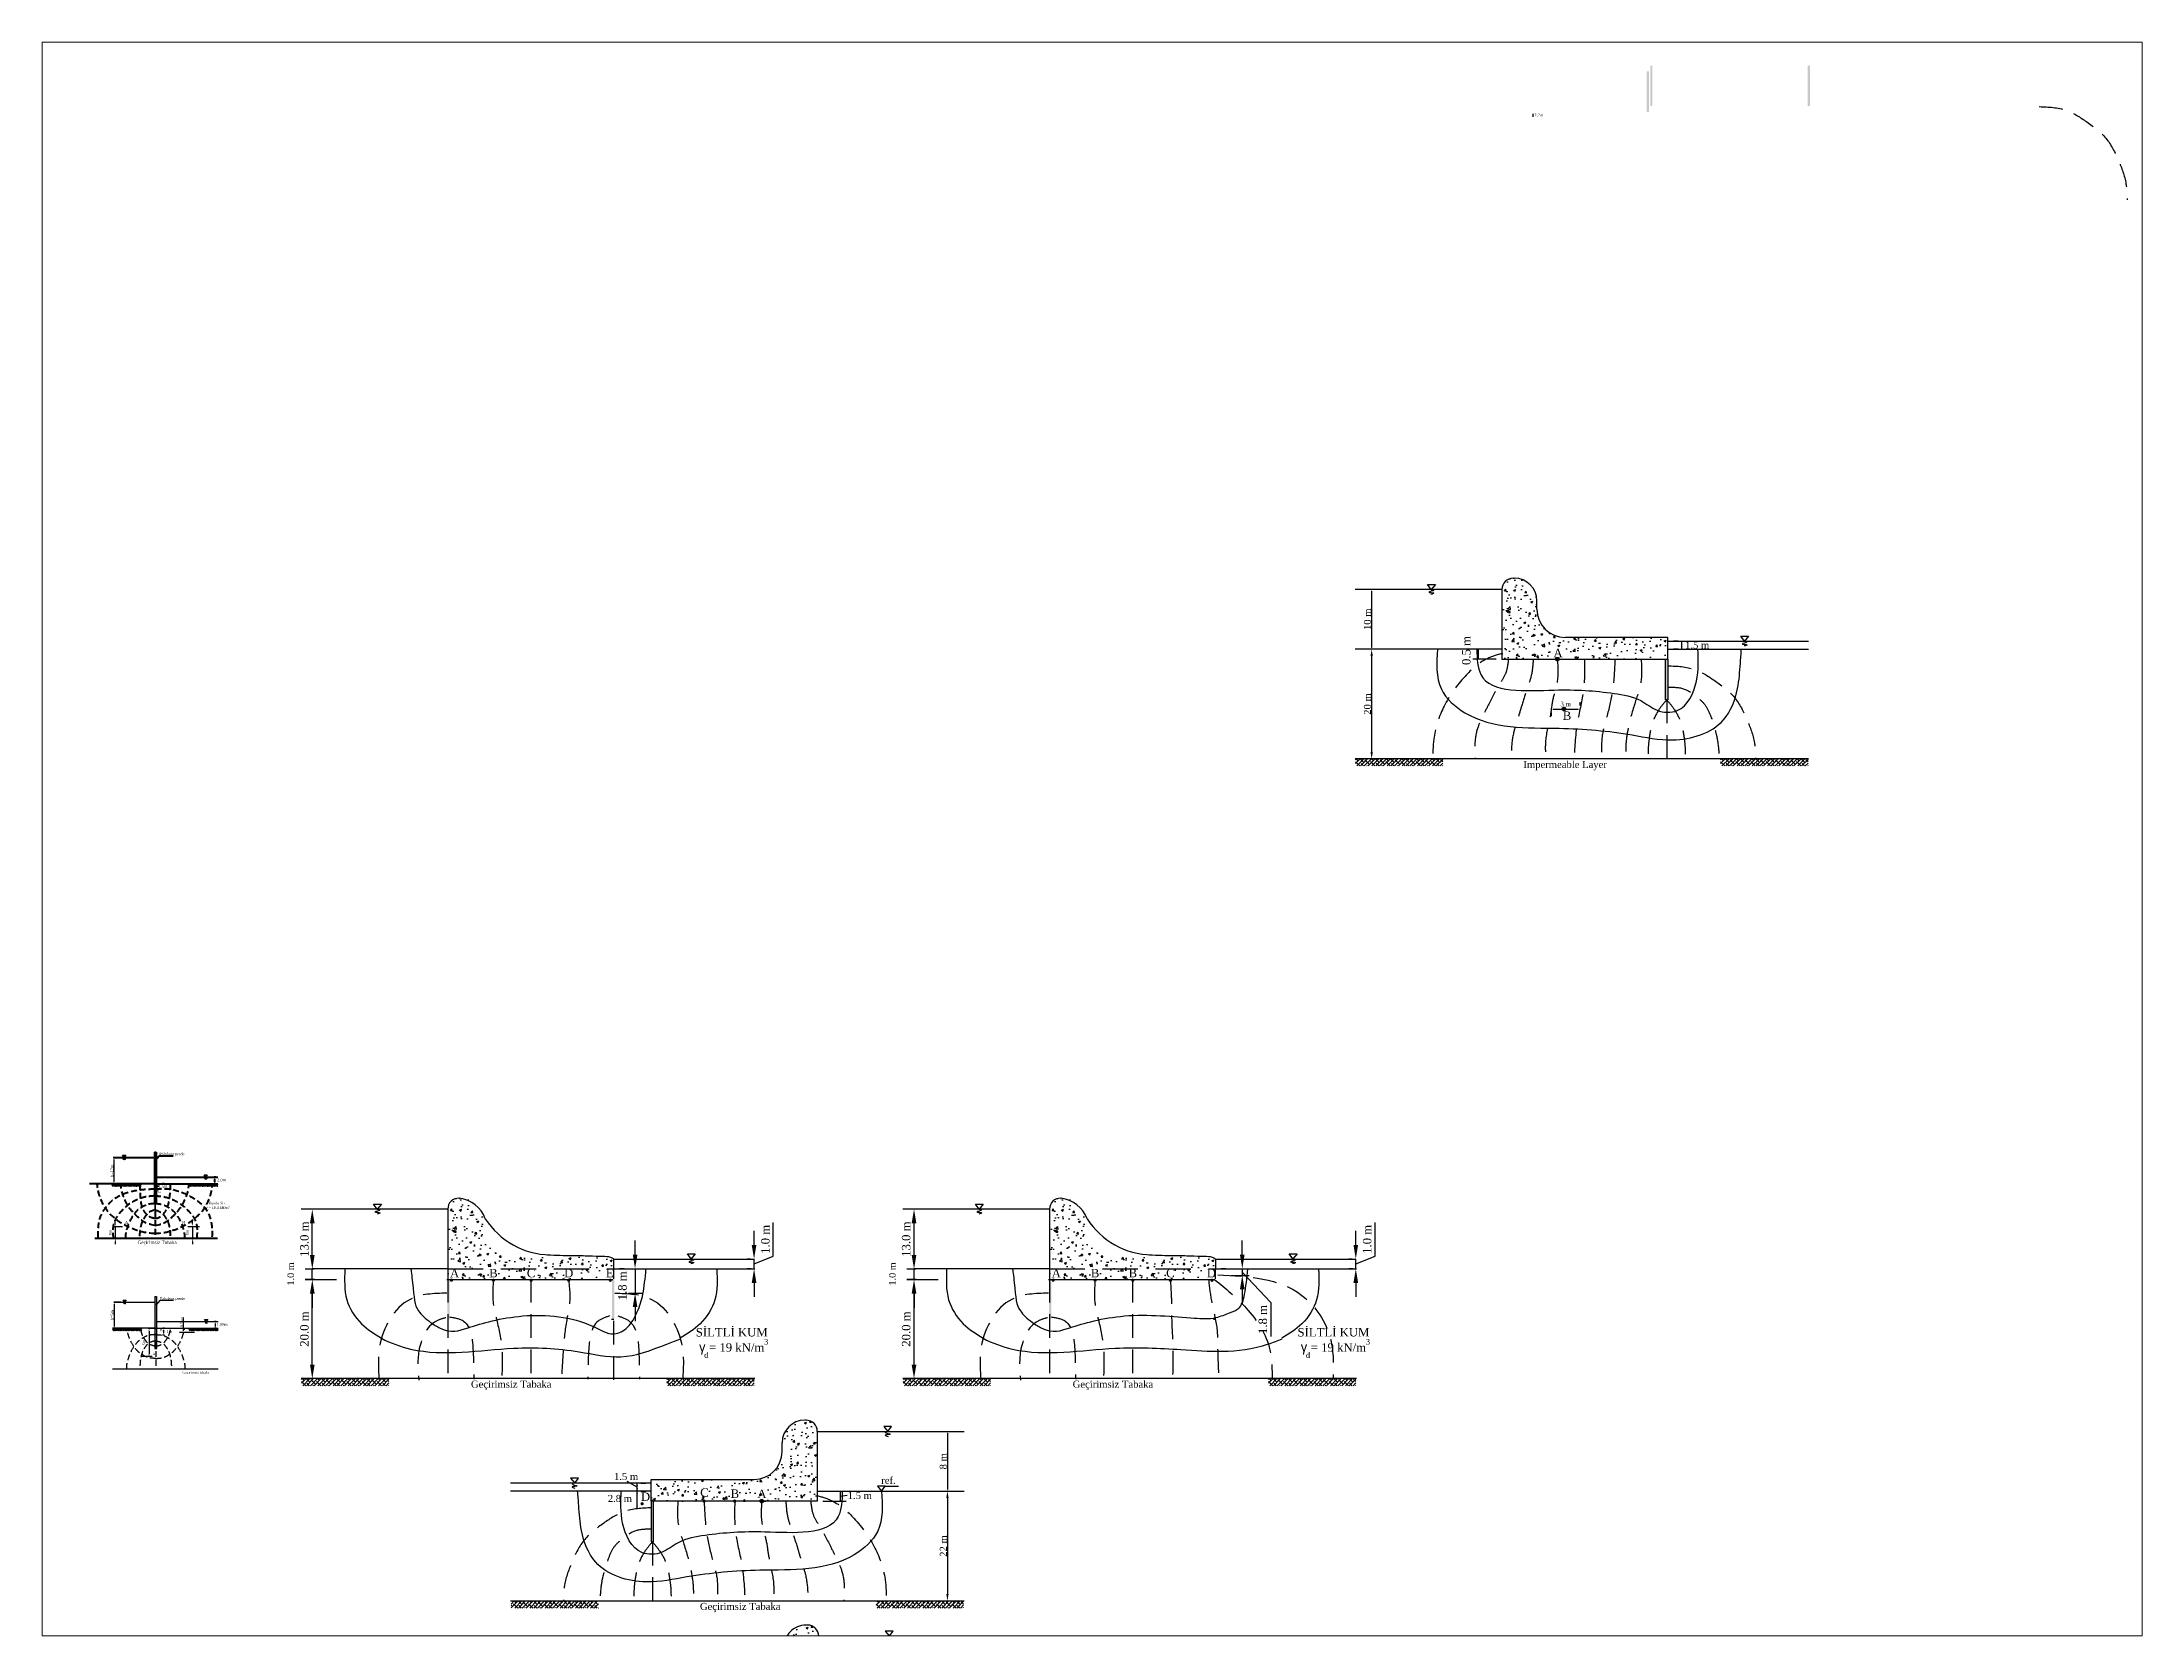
# Paper-space layout 'Layout2' of a CAD drawing. Header units: millimetres. Extents: x 26 to 231, y 20 to 176.
# The model-space entities are those that its viewports show. They can reach past a viewport. Long polylines and large blocks are cut down to what shows.
import ezdxf

# ---------------------------------------------------------------- set-up
doc = ezdxf.new("R2010")
doc.units = ezdxf.units.MM
doc.linetypes.add('DASHED', pattern=[19.05, 12.7, -6.35])
doc.styles.add('TIMES', font='times.ttf')
doc.styles.add('tımes', font='times.ttf')
doc.dimstyles.new('ISO-25', dxfattribs={"dimtxt": 2.5, "dimasz": 2.5, "dimexe": 1.25, "dimexo": 0.625, "dimtad": 1, "dimtxsty": 'Standard', "dimcen": 2.5, "dimadec": 0, "dimazin": 0, "dimtfac": 1, "dimtmove": 0, "dimatfit": 3, "dimfxl": 1, "dimarcsym": 0})

psp = doc.layouts.new('Layout2')

msp = doc.modelspace()

# ---------------------------------------------------------------- texts
at = {"char_height": 0.5, "attachment_point": 5}
for s, insert in [('{\\fTimes New Roman|b0|i0|c162|p18;2.2m}', (406.407, 422.256)), ('{\\fTimes New Roman|b0|i0|c162|p18;1m}', (163.074, 206.174)), ('{\\fTimes New Roman|b0|i0|c162|p18;1.00m}', (172.44, 207.443))]:
    msp.add_mtext(s, dxfattribs=dict(at, insert=insert))
at = {"insert": (393.546, 327.157), "char_height": 1.5, "attachment_point": 5, "rotation": 90, "style": 'TIMES'}
msp.add_mtext('{\\fTimes New Roman|b0|i0|c162|p18;0}.{\\fTimes New Roman|b0|i0|c162|p18;5 m}', dxfattribs=at)
at = {"attachment_point": 5, "style": 'TIMES'}
for s, insert, char_height in [('{\\fTimes New Roman|b0|i0|c162|p18;1.5 m}', (434.561, 328.104), 1.25), ('{\\fTimes New Roman|b0|i0|c162|p18;A}', (409.835, 326.704), 1.5), ('{\\fTimes New Roman|b0|i0|c162|p18;B}', (411.439, 315.578), 1.5), ('{\\fTimes New Roman|b0|i0|c162|p18;Impermeable Layer}', (411.106, 306.705), 1.25), ('{\\fTimes New Roman|b0|i0|c162|p18;A}', (213.757, 216.539), 1.5), ('{\\fTimes New Roman|b0|i0|c162|p18;B}', (220.654, 216.549), 1.5), ('{\\fTimes New Roman|b0|i0|c162|p18;C}', (227.353, 216.549), 1.5), ('{\\fTimes New Roman|b0|i0|c162|p18;D}', (234.033, 216.549), 1.5), ('{\\fTimes New Roman|b0|i0|c162|p18;E}', (241.319, 216.549), 1.5), ('{\\fTimes New Roman|b0|i0|c162|p18;A}', (320.683, 216.539), 1.5), ('{\\fTimes New Roman|b0|i0|c162|p18;B}', (327.579, 216.549), 1.5), ('{\\fTimes New Roman|b0|i0|c162|p18;B}', (334.279, 216.549), 1.5), ('{\\fTimes New Roman|b0|i0|c162|p18;C}', (340.959, 216.549), 1.5), ('{\\fTimes New Roman|b0|i0|c162|p18;D}', (348.244, 216.549), 1.5), ('{\\fTimes New Roman|b0|i0|c162|p18;SİLTLİ KUM \\P\\fSymbol|b0|i0|c2|p18;\\H1.133x;g \\fTimes New Roman|b0|i0|c162|p18;\\H0.8826x;= 19 kN/m}', (263.005, 204.445), 1.5), ('{\\fTimes New Roman|b0|i0|c162|p18;SİLTLİ KUM \\P\\fSymbol|b0|i0|c2|p18;\\H1.133x;g \\fTimes New Roman|b0|i0|c162|p18;\\H0.8826x;= 19 kN/m}', (369.931, 204.445), 1.5), ('{\\fTimes New Roman|b0|i0|c162|p18;d}', (258.478, 201.997), 1), ('{\\fTimes New Roman|b0|i0|c162|p18;3}', (269.138, 204.357), 1), ('{\\fTimes New Roman|b0|i0|c162|p18;d}', (365.404, 201.997), 1), ('{\\fTimes New Roman|b0|i0|c162|p18;3}', (376.064, 204.357), 1), ('{\\fTimes New Roman|b0|i0|c162|p18;Geçirimsiz Tabaka}', (223.822, 196.626), 1.25), ('{\\fTimes New Roman|b0|i0|c162|p18;Geçirimsiz Tabaka}', (330.748, 196.626), 1.25), ('D', (247.682, 176.84), 1.5), ('C', (258.162, 177.56), 1.5), ('{\\fTimes New Roman|b0|i0|c162|p18;B}', (263.564, 177.377), 1.5), ('A', (268.368, 177.34), 1.5), ('{\\fTimes New Roman|b0|i0|c162|p18;Geçirimsiz Tabaka}', (264.509, 157.152), 1.25)]:
    msp.add_mtext(s, dxfattribs=dict(at, insert=insert, char_height=char_height))
at = {"lineweight": 200, "attachment_point": 1}
for s, insert, char_height, width in [('{\\fTimes New Roman|b0|i0|c162|p18;Palplanş perde}', (161.294, 237.958), 0.5, 5.84745), ('{\\fTimes New Roman|b0|i0|c162|p18;C}', (160.958, 231.45), 0.6, 5.0926), ('{\\fTimes New Roman|b0|i0|c162|p18;A}', (155.137, 225.8), 0.6, 5.0926), ('{\\fTimes New Roman|b0|i0|c162|p18;B}', (165.31, 225.828), 0.6, 5.0926), ('{\\fTimes New Roman|b0|i0|c162|p18;Geçirimsiz Tabaka}', (157.431, 222.313), 0.6, 8.90593)]:
    msp.add_mtext(s, dxfattribs=dict(at, insert=insert, char_height=char_height, width=width))
at = {"lineweight": 200, "char_height": 0.5, "attachment_point": 5}
for s, insert in [('{\\fTimes New Roman|b0|i0|c162|p18;1.5m}', (161.963, 231.993)), ('{\\fTimes New Roman|b0|i0|c162|p18;2.0m}', (172.36, 233.104))]:
    msp.add_mtext(s, dxfattribs=dict(at, insert=insert))
at = {"lineweight": 200, "attachment_point": 5, "style": 'TIMES'}
for s, insert, char_height in [('Kumlu Silt \\P{\\fSymbol|b0|i0|c2|p18;\\H1.133x;g \\fTimes New Roman|b0|i0|c162|p18;\\H0.8826x;= 19.4 kN/m}', (171.553, 228.514), 0.45), ('d', (169.972, 227.84), 0.4), ('3', (173.595, 228.417), 0.4)]:
    msp.add_mtext(s, dxfattribs=dict(at, insert=insert, char_height=char_height))
at = {"attachment_point": 1}
for s, insert, char_height, width in [('{\\fTimes New Roman|b0|i0|c162|p18;Palplanş perde}', (161.374, 212.298), 0.5, 5.84745), ('{\\fTimes New Roman|b0|i0|c162|p18;B}', (161.418, 206.618), 0.4319, 5.0926), ('{\\fTimes New Roman|b0|i0|c162|p18;.}', (161.932, 206.541), 0.4319, 5.0926), ('{\\fTimes New Roman|b0|i0|c162|p18;A}', (160.089, 202.423), 0.4319, 5.0926), ('{\\fTimes New Roman|b0|i0|c162|p18;Geçirimsiz tabaka}', (165.413, 199.131), 0.4319, 5.0926)]:
    msp.add_mtext(s, dxfattribs=dict(at, insert=insert, char_height=char_height, width=width))
at = {"linetype": 'DASHED', "char_height": 1.25, "attachment_point": 1, "style": 'tımes'}
for s, insert in [('1.5 m', (242.085, 181.054)), ('ref.', (289.574, 180.371)), ('2.8 m', (240.982, 177.161)), ('1.5 m', (283.611, 177.677))]:
    msp.add_mtext_dynamic_manual_height_columns(s, width=6.72562, gutter_width=2.5, heights=[0], dxfattribs=dict(at, insert=insert))

# ---------------------------------------------------------------- blocks, each defined once
blk = doc.blocks.new('*D1')
at = {"color": 0, "lineweight": -2, "transparency": 16777216}
for p, q in [((154.43, 211.42), (153.18, 211.42)), ((153.28, 211.07), (153.28, 207.1)), ((154.43, 206.75), (153.18, 206.75))]:
    blk.add_line(p, q, dxfattribs=at)
at = {"color": 0, "transparency": 16777216}
for points in [[(153.23, 211.07), (153.34, 211.07), (153.28, 211.42)], [(153.23, 207.1), (153.34, 207.1), (153.28, 206.75)]]:
    blk.add_solid(points, dxfattribs=at)
at = {"layer": 'Defpoints', "color": 0, "transparency": 16777216}
for p in [(154.53, 211.42), (153.28, 206.75), (154.53, 206.75)]:
    blk.add_point(p, dxfattribs=at)
at = {"color": 0, "transparency": 16777216, "insert": (152.92, 209.08), "char_height": 0.5, "attachment_point": 5, "rotation": 90}
blk.add_mtext('{\\fTimes New Roman|b0|i0|c162|p18;h=5m}', dxfattribs=at)
blk = doc.blocks.new('*D5')
at = {"color": 0, "lineweight": -2, "transparency": 16777216}
blk.add_line((376.72, 337.7), (376.72, 327.7), dxfattribs=at)
at = {"color": 0, "transparency": 16777216}
for points in [[(376.67, 337.7), (376.77, 337.7), (376.72, 338)], [(376.67, 327.7), (376.77, 327.7), (376.72, 327.4)]]:
    blk.add_solid(points, dxfattribs=at)
at = {"layer": 'Defpoints', "color": 0, "transparency": 16777216}
for p in [(376.72, 338), (376.72, 327.4), (376.72, 327.4)]:
    blk.add_point(p, dxfattribs=at)
at = {"color": 0, "transparency": 16777216, "insert": (375.98, 332.7), "char_height": 1.25, "attachment_point": 5, "rotation": 90, "style": 'TIMES'}
blk.add_mtext('{\\fTimes New Roman|b0|i0|c162|p18;10 m}', dxfattribs=at)
blk = doc.blocks.new('*D6')
at = {"color": 0, "lineweight": -2, "transparency": 16777216}
blk.add_line((376.72, 326.15), (376.72, 309.15), dxfattribs=at)
at = {"color": 0, "transparency": 16777216}
for points in [[(376.51, 326.15), (376.93, 326.15), (376.72, 327.4)], [(376.51, 309.15), (376.93, 309.15), (376.72, 307.9)]]:
    blk.add_solid(points, dxfattribs=at)
at = {"layer": 'Defpoints', "color": 0, "transparency": 16777216}
for p in [(376.72, 327.4), (376.72, 307.9), (376.72, 307.9)]:
    blk.add_point(p, dxfattribs=at)
at = {"color": 0, "transparency": 16777216, "insert": (375.98, 317.65), "char_height": 1.25, "attachment_point": 5, "rotation": 90, "style": 'TIMES'}
blk.add_mtext('{\\fTimes New Roman|b0|i0|c162|p18;20 m}', dxfattribs=at)
blk = doc.blocks.new('*D7')
at = {"color": 0, "linetype": 'DASHED', "lineweight": -2, "transparency": 16777216}
for p, q in [((413.75, 317.37), (413.75, 318)), ((408.64, 316.17), (408.64, 315.5)), ((408.99, 316.75), (413.4, 316.75))]:
    blk.add_line(p, q, dxfattribs=at)
at = {"color": 0, "linetype": 'DASHED', "transparency": 16777216}
for points in [[(408.99, 316.8), (408.99, 316.69), (408.64, 316.75)], [(413.4, 316.8), (413.4, 316.69), (413.75, 316.75)]]:
    blk.add_solid(points, dxfattribs=at)
at = {"layer": 'Defpoints', "color": 0, "linetype": 'DASHED', "transparency": 16777216}
for p in [(408.64, 316.8), (413.75, 316.75), (413.75, 316.75)]:
    blk.add_point(p, dxfattribs=at)
at = {"color": 0, "linetype": 'DASHED', "transparency": 16777216, "insert": (411.19, 317.65), "char_height": 0.8, "attachment_point": 5, "style": 'TIMES'}
blk.add_mtext('3 m', dxfattribs=at)
blk = doc.blocks.new('*D8')
at = {"color": 0, "lineweight": -2, "transparency": 16777216}
for p, q in [((245.83, 219.84), (245.83, 222.34)), ((242.2, 217.34), (247.08, 217.34)), ((245.83, 217.34), (245.83, 213.01)), ((244.68, 213.01), (247.08, 213.01)), ((245.83, 210.51), (245.83, 208.01))]:
    blk.add_line(p, q, dxfattribs=at)
at = {"color": 0, "transparency": 16777216}
for points in [[(245.42, 219.84), (246.25, 219.84), (245.83, 217.34)], [(245.42, 210.51), (246.25, 210.51), (245.83, 213.01)]]:
    blk.add_solid(points, dxfattribs=at)
at = {"layer": 'Defpoints', "color": 0, "transparency": 16777216}
for p in [(241.58, 217.34), (244.06, 213.01), (245.83, 213.01)]:
    blk.add_point(p, dxfattribs=at)
at = {"color": 0, "transparency": 16777216, "insert": (243.59, 214.3), "char_height": 1.5, "attachment_point": 5, "rotation": 90}
blk.add_mtext('{\\fTimes New Roman|b0|i0|c162|p18;1.8 m}', dxfattribs=at)
blk = doc.blocks.new('*D9')
at = {"color": 0, "lineweight": -2, "transparency": 16777216}
for p, q in [((159.32, 206.75), (160.71, 206.75)), ((159.46, 206.25), (159.46, 202.22)), ((160.04, 201.72), (158.21, 201.72))]:
    blk.add_line(p, q, dxfattribs=at)
at = {"color": 0, "transparency": 16777216}
for points in [[(159.38, 206.25), (159.55, 206.25), (159.46, 206.75)], [(159.38, 202.22), (159.55, 202.22), (159.46, 201.72)]]:
    blk.add_solid(points, dxfattribs=at)
at = {"layer": 'Defpoints', "color": 0, "transparency": 16777216}
for p in [(158.7, 206.75), (159.46, 201.72), (160.66, 201.72)]:
    blk.add_point(p, dxfattribs=at)
at = {"color": 0, "transparency": 16777216, "insert": (158.58, 204.24), "char_height": 0.5, "attachment_point": 5, "rotation": 90, "style": 'tımes'}
blk.add_mtext('5m', dxfattribs=at)
blk = doc.blocks.new('*D10')
at = {"color": 0, "lineweight": -2, "transparency": 16777216}
for p, q in [((162.56, 206.8), (163.56, 206.8)), ((164.86, 206.09), (167.56, 206.09)), ((165.56, 206.8), (165.56, 208.67)), ((165.56, 206.29), (165.56, 206.6))]:
    blk.add_line(p, q, dxfattribs=at)
at = {"color": 0, "transparency": 16777216}
for points in [[(165.52, 206.6), (165.59, 206.6), (165.56, 206.8)], [(165.52, 206.29), (165.59, 206.29), (165.56, 206.09)]]:
    blk.add_solid(points, dxfattribs=at)
at = {"layer": 'Defpoints', "color": 0, "transparency": 16777216}
for p in [(161.86, 206.09), (165.56, 206.8), (165.56, 206.8)]:
    blk.add_point(p, dxfattribs=at)
at = {"color": 0, "transparency": 16777216, "insert": (165.29, 207.83), "char_height": 0.5, "attachment_point": 5, "rotation": 90, "style": 'tımes'}
blk.add_mtext('0.5 m', dxfattribs=at)
blk = doc.blocks.new('*D14')
at = {"color": 0, "lineweight": -2, "transparency": 16777216}
for p, q in [((188.93, 215.41), (187.22, 215.41)), ((188.47, 200.32), (188.47, 212.91)), ((188.81, 197.82), (187.22, 197.82))]:
    blk.add_line(p, q, dxfattribs=at)
at = {"color": 0, "transparency": 16777216}
for points in [[(188.06, 212.91), (188.89, 212.91), (188.47, 215.41)], [(188.06, 200.32), (188.89, 200.32), (188.47, 197.82)]]:
    blk.add_solid(points, dxfattribs=at)
at = {"layer": 'Defpoints', "color": 0, "transparency": 16777216}
for p in [(188.47, 215.41), (189.55, 215.41), (189.44, 197.82)]:
    blk.add_point(p, dxfattribs=at)
at = {"color": 0, "transparency": 16777216, "insert": (187.08, 206.62), "char_height": 1.5, "attachment_point": 5, "rotation": 90}
blk.add_mtext('{\\fTimes New Roman|b0|i0|c162|p18;20.0 m}', dxfattribs=at)
blk = doc.blocks.new('*D15')
at = {"color": 0, "lineweight": -2, "transparency": 16777216}
for p, q in [((188.48, 219.78), (188.48, 222.28)), ((188.79, 217.28), (187.23, 217.28)), ((188.48, 215.38), (188.48, 217.28)), ((192.77, 215.38), (187.23, 215.38)), ((188.48, 212.88), (188.48, 210.38))]:
    blk.add_line(p, q, dxfattribs=at)
at = {"color": 0, "transparency": 16777216}
for points in [[(188.06, 219.78), (188.89, 219.78), (188.48, 217.28)], [(188.06, 212.88), (188.89, 212.88), (188.48, 215.38)]]:
    blk.add_solid(points, dxfattribs=at)
at = {"layer": 'Defpoints', "color": 0, "transparency": 16777216}
for p in [(188.48, 217.28), (189.41, 217.28), (193.4, 215.38)]:
    blk.add_point(p, dxfattribs=at)
at = {"color": 0, "transparency": 16777216, "insert": (184.64, 216.41), "char_height": 1.2, "attachment_point": 5, "rotation": 90}
blk.add_mtext('{\\fTimes New Roman|b0|i0|c162|p18;1.0 m}', dxfattribs=at)
blk = doc.blocks.new('*D16')
at = {"color": 0, "lineweight": -2, "transparency": 16777216}
for p, q in [((188.41, 227.9), (187.22, 227.9)), ((188.47, 219.78), (188.47, 225.4)), ((188.79, 217.28), (187.22, 217.28))]:
    blk.add_line(p, q, dxfattribs=at)
at = {"color": 0, "transparency": 16777216}
for points in [[(188.06, 225.4), (188.89, 225.4), (188.47, 227.9)], [(188.06, 219.78), (188.89, 219.78), (188.47, 217.28)]]:
    blk.add_solid(points, dxfattribs=at)
at = {"layer": 'Defpoints', "color": 0, "transparency": 16777216}
for p in [(188.47, 227.9), (189.04, 227.9), (189.41, 217.28)]:
    blk.add_point(p, dxfattribs=at)
at = {"color": 0, "transparency": 16777216, "insert": (187.08, 222.59), "char_height": 1.5, "attachment_point": 5, "rotation": 90}
blk.add_mtext('{\\fTimes New Roman|b0|i0|c162|p18;13.0 m}', dxfattribs=at)
blk = doc.blocks.new('*D17')
at = {"color": 0, "lineweight": -2, "transparency": 16777216}
for p, q in [((266.98, 221.56), (266.98, 224.06)), ((270.39, 219.54), (270.39, 225.56)), ((266.35, 219.06), (265.73, 219.06)), ((266.46, 217.32), (265.73, 217.32)), ((266.98, 218.19), (270.39, 219.54)), ((266.98, 217.32), (266.98, 219.06)), ((266.98, 217.32), (266.98, 219.06)), ((266.98, 214.82), (266.98, 212.32))]:
    blk.add_line(p, q, dxfattribs=at)
at = {"color": 0, "transparency": 16777216}
for points in [[(266.56, 221.56), (267.39, 221.56), (266.98, 219.06)], [(266.56, 214.82), (267.39, 214.82), (266.98, 217.32)]]:
    blk.add_solid(points, dxfattribs=at)
at = {"layer": 'Defpoints', "color": 0, "transparency": 16777216}
for p in [(266.98, 219.06), (266.98, 219.06), (267.09, 217.32)]:
    blk.add_point(p, dxfattribs=at)
at = {"color": 0, "transparency": 16777216, "insert": (269, 222.55), "char_height": 1.5, "attachment_point": 5, "rotation": 90}
blk.add_mtext('{\\fTimes New Roman|b0|i0|c162|p18;1.0 m}', dxfattribs=at)
blk = doc.blocks.new('*D18')
at = {"color": 0, "lineweight": -2, "transparency": 16777216}
for p, q in [((353.73, 219.84), (353.73, 222.34)), ((349.13, 217.34), (354.98, 217.34)), ((353.73, 217.34), (353.73, 216.16)), ((353.73, 217.34), (353.73, 216.16)), ((353.73, 216.75), (358.78, 211.33)), ((351.75, 216.16), (354.98, 216.16)), ((353.73, 213.66), (353.73, 211.16)), ((358.78, 211.33), (358.78, 205.31))]:
    blk.add_line(p, q, dxfattribs=at)
at = {"color": 0, "transparency": 16777216}
for points in [[(353.31, 219.84), (354.14, 219.84), (353.73, 217.34)], [(353.31, 213.66), (354.14, 213.66), (353.73, 216.16)]]:
    blk.add_solid(points, dxfattribs=at)
at = {"layer": 'Defpoints', "color": 0, "transparency": 16777216}
for p in [(348.5, 217.34), (351.13, 216.16), (353.73, 216.16)]:
    blk.add_point(p, dxfattribs=at)
at = {"color": 0, "transparency": 16777216, "insert": (357.39, 208.32), "char_height": 1.5, "attachment_point": 5, "rotation": 90}
blk.add_mtext('{\\fTimes New Roman|b0|i0|c162|p18;1.8 m}', dxfattribs=at)
blk = doc.blocks.new('*D19')
at = {"color": 0, "lineweight": -2, "transparency": 16777216}
for p, q in [((295.85, 215.41), (294.15, 215.41)), ((295.4, 200.32), (295.4, 212.91)), ((295.74, 197.82), (294.15, 197.82))]:
    blk.add_line(p, q, dxfattribs=at)
at = {"color": 0, "transparency": 16777216}
for points in [[(294.98, 212.91), (295.82, 212.91), (295.4, 215.41)], [(294.98, 200.32), (295.82, 200.32), (295.4, 197.82)]]:
    blk.add_solid(points, dxfattribs=at)
at = {"layer": 'Defpoints', "color": 0, "transparency": 16777216}
for p in [(295.4, 215.41), (296.48, 215.41), (296.36, 197.82)]:
    blk.add_point(p, dxfattribs=at)
at = {"color": 0, "transparency": 16777216, "insert": (294.01, 206.62), "char_height": 1.5, "attachment_point": 5, "rotation": 90}
blk.add_mtext('{\\fTimes New Roman|b0|i0|c162|p18;20.0 m}', dxfattribs=at)
blk = doc.blocks.new('*D20')
at = {"color": 0, "lineweight": -2, "transparency": 16777216}
for p, q in [((295.4, 219.78), (295.4, 222.28)), ((295.71, 217.28), (294.15, 217.28)), ((295.4, 215.38), (295.4, 217.28)), ((299.7, 215.38), (294.15, 215.38)), ((295.4, 212.88), (295.4, 210.38))]:
    blk.add_line(p, q, dxfattribs=at)
at = {"color": 0, "transparency": 16777216}
for points in [[(294.99, 219.78), (295.82, 219.78), (295.4, 217.28)], [(294.99, 212.88), (295.82, 212.88), (295.4, 215.38)]]:
    blk.add_solid(points, dxfattribs=at)
at = {"layer": 'Defpoints', "color": 0, "transparency": 16777216}
for p in [(295.4, 217.28), (296.34, 217.28), (300.32, 215.38)]:
    blk.add_point(p, dxfattribs=at)
at = {"color": 0, "transparency": 16777216, "insert": (291.57, 216.41), "char_height": 1.2, "attachment_point": 5, "rotation": 90}
blk.add_mtext('{\\fTimes New Roman|b0|i0|c162|p18;1.0 m}', dxfattribs=at)
blk = doc.blocks.new('*D21')
at = {"color": 0, "lineweight": -2, "transparency": 16777216}
for p, q in [((295.34, 227.9), (294.15, 227.9)), ((295.4, 219.78), (295.4, 225.4)), ((295.71, 217.28), (294.15, 217.28))]:
    blk.add_line(p, q, dxfattribs=at)
at = {"color": 0, "transparency": 16777216}
for points in [[(294.98, 225.4), (295.82, 225.4), (295.4, 227.9)], [(294.98, 219.78), (295.82, 219.78), (295.4, 217.28)]]:
    blk.add_solid(points, dxfattribs=at)
at = {"layer": 'Defpoints', "color": 0, "transparency": 16777216}
for p in [(295.4, 227.9), (295.96, 227.9), (296.34, 217.28)]:
    blk.add_point(p, dxfattribs=at)
at = {"color": 0, "transparency": 16777216, "insert": (294.01, 222.59), "char_height": 1.5, "attachment_point": 5, "rotation": 90}
blk.add_mtext('{\\fTimes New Roman|b0|i0|c162|p18;13.0 m}', dxfattribs=at)
blk = doc.blocks.new('*D22')
at = {"color": 0, "lineweight": -2, "transparency": 16777216}
for p, q in [((373.9, 221.56), (373.9, 224.06)), ((377.32, 219.54), (377.32, 225.56)), ((373.28, 219.06), (372.65, 219.06)), ((373.39, 217.32), (372.65, 217.32)), ((373.9, 218.19), (377.32, 219.54)), ((373.9, 217.32), (373.9, 219.06)), ((373.9, 217.32), (373.9, 219.06)), ((373.9, 214.82), (373.9, 212.32))]:
    blk.add_line(p, q, dxfattribs=at)
at = {"color": 0, "transparency": 16777216}
for points in [[(373.49, 221.56), (374.32, 221.56), (373.9, 219.06)], [(373.49, 214.82), (374.32, 214.82), (373.9, 217.32)]]:
    blk.add_solid(points, dxfattribs=at)
at = {"layer": 'Defpoints', "color": 0, "transparency": 16777216}
for p in [(373.9, 219.06), (373.9, 219.06), (374.01, 217.32)]:
    blk.add_point(p, dxfattribs=at)
at = {"color": 0, "transparency": 16777216, "insert": (375.93, 222.55), "char_height": 1.5, "attachment_point": 5, "rotation": 90}
blk.add_mtext('{\\fTimes New Roman|b0|i0|c162|p18;1.0 m}', dxfattribs=at)
blk = doc.blocks.new('*D23')
at = {"color": 0, "lineweight": -2, "transparency": 16777216}
blk.add_line((301.34, 188.13), (301.34, 178.13), dxfattribs=at)
at = {"color": 0, "transparency": 16777216}
for points in [[(301.29, 188.13), (301.39, 188.13), (301.34, 188.43)], [(301.29, 178.13), (301.39, 178.13), (301.34, 177.83)]]:
    blk.add_solid(points, dxfattribs=at)
at = {"layer": 'Defpoints', "color": 0, "transparency": 16777216}
for p in [(301.34, 188.43), (301.34, 177.83), (301.34, 177.83)]:
    blk.add_point(p, dxfattribs=at)
at = {"color": 0, "transparency": 16777216, "insert": (300.6, 183.13), "char_height": 1.25, "attachment_point": 5, "rotation": 90, "style": 'TIMES'}
blk.add_mtext('8 m', dxfattribs=at)
blk = doc.blocks.new('*D24')
at = {"color": 0, "lineweight": -2, "transparency": 16777216}
blk.add_line((301.34, 176.58), (301.34, 159.58), dxfattribs=at)
at = {"color": 0, "transparency": 16777216}
for points in [[(301.13, 176.58), (301.55, 176.58), (301.34, 177.83)], [(301.13, 159.58), (301.55, 159.58), (301.34, 158.33)]]:
    blk.add_solid(points, dxfattribs=at)
at = {"layer": 'Defpoints', "color": 0, "transparency": 16777216}
for p in [(301.34, 177.83), (301.34, 158.33), (301.34, 158.33)]:
    blk.add_point(p, dxfattribs=at)
at = {"color": 0, "transparency": 16777216, "insert": (300.61, 168.08), "char_height": 1.25, "attachment_point": 5, "rotation": 90, "style": 'TIMES'}
blk.add_mtext('22 m', dxfattribs=at)
blk = doc.blocks.new('*D26')
at = {"color": 0, "lineweight": -2, "transparency": 16777216}
blk.add_line((301.61, 151.73), (301.61, 141.73), dxfattribs=at)
at = {"color": 0, "transparency": 16777216}
for points in [[(301.56, 151.73), (301.66, 151.73), (301.61, 152.03)], [(301.56, 141.73), (301.66, 141.73), (301.61, 141.43)]]:
    blk.add_solid(points, dxfattribs=at)
at = {"layer": 'Defpoints', "color": 0, "transparency": 16777216}
for p in [(301.61, 152.03), (301.61, 141.43), (301.61, 141.43)]:
    blk.add_point(p, dxfattribs=at)
at = {"color": 0, "transparency": 16777216, "insert": (300.87, 146.73), "char_height": 1.25, "attachment_point": 5, "rotation": 90, "style": 'TIMES'}
blk.add_mtext('8 m', dxfattribs=at)
blk = doc.blocks.new('*D31')
at = {"color": 0, "lineweight": -2, "transparency": 16777216}
for p, q in [((154.35, 237.08), (153.1, 237.08)), ((153.2, 236.73), (153.2, 232.76)), ((154.35, 232.41), (153.1, 232.41))]:
    blk.add_line(p, q, dxfattribs=at)
at = {"color": 0, "lineweight": 18, "transparency": 16777216}
for points in [[(153.15, 236.73), (153.26, 236.73), (153.2, 237.08)], [(153.15, 232.76), (153.26, 232.76), (153.2, 232.41)]]:
    blk.add_solid(points, dxfattribs=at)
at = {"layer": 'Defpoints', "color": 0, "lineweight": 18, "transparency": 16777216}
for p in [(154.45, 237.08), (153.2, 232.41), (154.45, 232.41)]:
    blk.add_point(p, dxfattribs=at)
at = {"color": 0, "lineweight": 200, "transparency": 16777216, "insert": (152.85, 234.74), "char_height": 0.5, "attachment_point": 5, "rotation": 90}
blk.add_mtext('{\\fTimes New Roman|b0|i0|c162|p18;h=12m}', dxfattribs=at)
blk = doc.blocks.new('*D32')
at = {"color": 0, "lineweight": -2, "transparency": 16777216}
for p, q in [((153.18, 224.86), (154.72, 224.86)), ((153.47, 225.36), (153.47, 225.86)), ((153.47, 224.86), (153.47, 222.7)), ((154.05, 222.7), (152.22, 222.7)), ((153.47, 222.2), (153.47, 221.7))]:
    blk.add_line(p, q, dxfattribs=at)
at = {"color": 0, "lineweight": 18, "transparency": 16777216}
for points in [[(153.39, 225.36), (153.56, 225.36), (153.47, 224.86)], [(153.39, 222.2), (153.56, 222.2), (153.47, 222.7)]]:
    blk.add_solid(points, dxfattribs=at)
at = {"layer": 'Defpoints', "color": 0, "lineweight": 18, "transparency": 16777216}
for p in [(152.56, 224.86), (153.47, 222.7), (154.67, 222.7)]:
    blk.add_point(p, dxfattribs=at)
at = {"color": 0, "lineweight": 200, "transparency": 16777216, "insert": (152.59, 223.78), "char_height": 0.5, "attachment_point": 5, "rotation": 90, "style": 'tımes'}
blk.add_mtext('5m', dxfattribs=at)
blk = doc.blocks.new('*D36')
at = {"color": 0, "lineweight": -2, "transparency": 16777216}
for p, q in [((166.34, 224.86), (168.41, 224.86)), ((167.16, 225.36), (167.16, 225.86)), ((167.16, 224.86), (167.16, 222.7)), ((166.3, 222.7), (168.41, 222.7)), ((167.16, 222.2), (167.16, 221.7))]:
    blk.add_line(p, q, dxfattribs=at)
at = {"color": 0, "lineweight": 18, "transparency": 16777216}
for points in [[(167.08, 225.36), (167.24, 225.36), (167.16, 224.86)], [(167.08, 222.2), (167.24, 222.2), (167.16, 222.7)]]:
    blk.add_solid(points, dxfattribs=at)
at = {"layer": 'Defpoints', "color": 0, "lineweight": 18, "transparency": 16777216}
for p in [(165.71, 224.86), (165.68, 222.7), (167.16, 222.7)]:
    blk.add_point(p, dxfattribs=at)
at = {"color": 0, "lineweight": 200, "transparency": 16777216, "insert": (166.28, 223.78), "char_height": 0.5, "attachment_point": 5, "rotation": 90, "style": 'tımes'}
blk.add_mtext('5m', dxfattribs=at)

# ---------------------------------------------------------------- dimensions: what is measured, and where the dimension line sits
for base, p1, p2, text, override, picture, middle in [((376.72, 327.399), (376.72, 338.004), (376.72, 327.399), '{\\fTimes New Roman|b0|i0|c162|p18;10 m}', {"dimtxt": 1.25, "dimasz": 0.3, "dimexe": 1.5, "dimexo": 1.5, "dimgap": 0.1, "dimzin": 12, "dimtxsty": 'TIMES', "dimsah": 1, "dimdle": 1.5}, '*D5', (375.984, 332.701)), ((376.72, 307.899), (376.72, 327.399), (376.72, 307.899), '{\\fTimes New Roman|b0|i0|c162|p18;20 m}', {"dimtxt": 1.25, "dimasz": 1.25, "dimexe": 1.5, "dimexo": 1.5, "dimgap": 0.1, "dimzin": 12, "dimtxsty": 'TIMES', "dimsah": 1, "dimdle": 1.5}, '*D6', (375.984, 317.649)), ((188.474, 227.904), (189.412, 217.278), (189.039, 227.904), '{\\fTimes New Roman|b0|i0|c162|p18;13.0 m}', {"dimtxt": 1.5, "dimtmove": 1}, '*D16', (187.083, 222.591)), ((295.399, 227.904), (296.338, 217.278), (295.965, 227.904), '{\\fTimes New Roman|b0|i0|c162|p18;13.0 m}', {"dimtxt": 1.5, "dimtmove": 1}, '*D21', (294.009, 222.591)), ((188.474, 215.414), (189.436, 197.821), (189.552, 215.414), '{\\fTimes New Roman|b0|i0|c162|p18;20.0 m}', {"dimtxt": 1.5, "dimtmove": 1}, '*D14', (187.083, 206.617)), ((295.399, 215.414), (296.361, 197.821), (296.478, 215.414), '{\\fTimes New Roman|b0|i0|c162|p18;20.0 m}', {"dimtxt": 1.5, "dimtmove": 1}, '*D19', (294.009, 206.617)), ((153.285, 206.748), (154.527, 211.42), (154.527, 206.748), '{\\fTimes New Roman|b0|i0|c162|p18;h=5m}', {"dimtxt": 0.5, "dimasz": 0.35, "dimexe": 0.1, "dimexo": 0.1, "dimgap": 0.1, "dimzin": 12, "dimsah": 1}, '*D1', (152.924, 209.084)), ((159.463, 201.724), (158.698, 206.747), (160.662, 201.724), '5m', {"dimtxt": 0.5, "dimasz": 0.5, "dimtxsty": 'tımes'}, '*D9', (158.584, 204.235)), ((165.558, 206.795), (161.862, 206.09), (165.558, 206.795), '0.5 m', {"dimtxt": 0.5, "dimasz": 0.2, "dimexe": 2, "dimexo": 3, "dimgap": 0.01, "dimtxsty": 'tımes', "dimdle": 8, "dimse1": 0, "dimse2": 0}, '*D10', (165.293, 207.831)), ((301.339, 177.825), (301.339, 188.43), (301.339, 177.825), '8 m', {"dimtxt": 1.25, "dimasz": 0.3, "dimexe": 1.5, "dimexo": 1.5, "dimgap": 0.1, "dimzin": 12, "dimtxsty": 'TIMES', "dimsah": 1, "dimdle": 1.5}, '*D23', (300.603, 183.127)), ((301.339, 158.325), (301.339, 177.825), (301.339, 158.325), '22 m', {"dimtxt": 1.25, "dimasz": 1.25, "dimexe": 1.5, "dimexo": 1.5, "dimgap": 0.1, "dimzin": 12, "dimtxsty": 'TIMES', "dimsah": 1, "dimdle": 1.5}, '*D24', (300.613, 168.075)), ((301.606, 141.429), (301.606, 152.033), (301.606, 141.429), '8 m', {"dimtxt": 1.25, "dimasz": 0.3, "dimexe": 1.5, "dimexo": 1.5, "dimgap": 0.1, "dimzin": 12, "dimtxsty": 'TIMES', "dimsah": 1, "dimdle": 1.5}, '*D26', (300.87, 146.731))]:
    dim = msp.add_linear_dim(base=base, p1=p1, p2=p2, angle=90, text=text, dimstyle='ISO-25', override=override)
    dim.commit()
    dim.dimension.update_dxf_attribs({"geometry": picture, "text_midpoint": middle})
at = {"linetype": 'DASHED'}
dim = msp.add_linear_dim(base=(413.746, 316.746), p1=(408.641, 316.795), p2=(413.746, 316.746), text='3 m', dimstyle='ISO-25', override={"dimtxt": 0.8, "dimasz": 0.35, "dimgap": 0.5, "dimtxsty": 'TIMES'}, dxfattribs=at)
dim.commit()
dim.dimension.update_dxf_attribs({"geometry": '*D7', "text_midpoint": (411.193, 317.653)})
at = {"lineweight": 200}
for base, p1, p2, text, override, picture, middle in [((153.205, 232.408), (154.447, 237.081), (154.447, 232.408), '{\\fTimes New Roman|b0|i0|c162|p18;h=12m}', {"dimtxt": 0.5, "dimasz": 0.35, "dimexe": 0.1, "dimexo": 0.1, "dimgap": 0.1, "dimzin": 12, "dimsah": 1}, '*D31', (152.848, 234.745)), ((153.472, 222.697), (152.556, 224.857), (154.671, 222.697), '5m', {"dimtxt": 0.5, "dimasz": 0.5, "dimtxsty": 'tımes'}, '*D32', (152.593, 223.777)), ((167.159, 222.697), (165.715, 224.857), (165.677, 222.697), '5m', {"dimtxt": 0.5, "dimasz": 0.5, "dimtxsty": 'tımes'}, '*D36', (166.28, 223.777))]:
    dim = msp.add_linear_dim(base=base, p1=p1, p2=p2, angle=90, text=text, dimstyle='ISO-25', override=override, dxfattribs=at)
    dim.commit()
    dim.dimension.update_dxf_attribs({"geometry": picture, "text_midpoint": middle})
for base, p1, p2, text, override, picture, middle in [((266.976, 219.06), (267.086, 217.321), (266.976, 219.06), '{\\fTimes New Roman|b0|i0|c162|p18;1.0 m}', {"dimtxt": 1.5, "dimtmove": 1}, '*D17', (270.394, 220.16)), ((373.902, 219.06), (374.012, 217.321), (373.902, 219.06), '{\\fTimes New Roman|b0|i0|c162|p18;1.0 m}', {"dimtxt": 1.5, "dimtmove": 1}, '*D22', (377.32, 220.16)), ((188.478, 217.278), (193.398, 215.383), (189.412, 217.278), '{\\fTimes New Roman|b0|i0|c162|p18;1.0 m}', {"dimtxt": 1.2, "dimtmove": 1}, '*D15', (185.882, 216.414)), ((245.834, 213.01), (241.576, 217.338), (244.059, 213.01), '{\\fTimes New Roman|b0|i0|c162|p18;1.8 m}', {"dimtxt": 1.5, "dimtmove": 1}, '*D8', (244.976, 214.303)), ((295.404, 217.278), (300.323, 215.383), (296.338, 217.278), '{\\fTimes New Roman|b0|i0|c162|p18;1.0 m}', {"dimtxt": 1.2, "dimtmove": 1}, '*D20', (292.807, 216.414)), ((353.727, 216.164), (348.503, 217.338), (351.127, 216.164), '{\\fTimes New Roman|b0|i0|c162|p18;1.8 m}', {"dimtxt": 1.5, "dimtmove": 1}, '*D18', (358.78, 210.708))]:
    dim = msp.add_linear_dim(base=base, p1=p1, p2=p2, angle=90, text=text, dimstyle='ISO-25', override=override)
    dim.commit()
    dim.dimension.update_dxf_attribs({"geometry": picture, "text_midpoint": middle, "dimtype": 160})

# ---------------------------------------------------------------- hatches: boundary and pattern name
for points in [[(425.989, 430.007), (425.589, 430.007), (425.589, 422.807), (425.989, 422.807)], [(426.624, 431.05), (426.224, 431.05), (426.224, 423.85), (426.624, 423.85)], [(454.622, 431.05), (454.222, 431.05), (454.222, 423.85), (454.622, 423.85)], [(429.346, 325.604), (428.946, 325.604), (428.946, 318.404), (429.346, 318.404)], [(212.881, 215.525), (212.481, 215.525), (212.481, 208.325), (212.881, 208.325)], [(242.149, 215.525), (241.749, 215.525), (241.749, 208.325), (242.149, 208.325)], [(319.807, 215.525), (319.407, 215.525), (319.407, 208.325), (319.807, 208.325)], [(160.798, 212.377), (160.485, 212.377), (160.485, 204.283), (160.798, 204.283)], [(249.113, 176.03), (248.713, 176.03), (248.713, 168.83), (249.113, 168.83)]]:
    msp.add_hatch(color=256).paths.add_polyline_path(points)
h = msp.add_hatch()
h.set_pattern_fill('AR-CONC', color=256, scale=0.02, style=0)
h.set_pattern_definition([(50, (230.6828, 149.574), (3.643693, -0.318782), [0.381, -4.191]), (355, (230.6828, 149.574), (-0.704857, 3.821133), [0.3048, -3.3528]), (100.451, (230.9864, 149.5474), (2.93885, 3.502334), [0.3238, -3.5618]), (46.1842, (230.683, 150.59), (5.42158, -0.84085), [0.5715, -6.2865]), (96.6356, (231.1346, 150.52), (4.74808, 4.94851), [0.4857, -5.3427]), (351.184, (230.683, 150.59), (4.74809, 4.9485), [0.4572, -5.0292]), (21, (231.1908, 150.336), (3.032298, -2.04531), [0.381, -4.191]), (326, (231.1908, 150.336), (1.23604, 3.68376), [0.3048, -3.3528]), (71.4514, (231.4435, 150.1656), (4.26833, 1.638457), [0.3238, -3.5618]), (37.5, (230.6828, 149.574), (0.061772, 1.691101), [0, -3.31216, 0, -3.4036, 0, -3.3655]), (7.5, (230.6828, 149.574), (1.336393, 2.003611), [0, -1.94056, 0, -3.23596, 0, -1.2827]), (327.5, (229.55, 149.574), (2.711812, -0.114575), [0, -1.27, 0, -3.9624, 0, -5.2578]), (317.5, (229.042, 149.574), (2.962584, 0.50853), [0, -1.651, 0, -2.63144, 0, -3.7338])])
h.paths.add_polyline_path([(429.346, 329.471), (411.088, 329.471, -0.4142136), (406.088, 334.471), (406.088, 336.004, 0.4142136), (402.088, 340.004), (401.846, 340.004, 0.4142136), (399.846, 338.004), (399.846, 325.604), (429.346, 325.604)])
at = {"linetype": 'DASHED'}
for points in [[(409.412, 325.63, 1), (410.012, 325.63, 1)], [(410.594, 316.772, 1), (411.194, 316.772, 1)], [(410.594, 316.772, 1), (411.194, 316.772, 1)], [(212.897, 215.306, 1), (213.497, 215.306, 1)], [(220.357, 215.285, 1), (220.957, 215.285, 1)], [(227.057, 215.285, 1), (227.657, 215.285, 1)], [(233.737, 215.285, 1), (234.337, 215.285, 1)], [(241.127, 215.285, 1), (241.727, 215.285, 1)], [(319.823, 215.306, 1), (320.423, 215.306, 1)], [(327.283, 215.285, 1), (327.883, 215.285, 1)], [(333.983, 215.285, 1), (334.583, 215.285, 1)], [(340.662, 215.285, 1), (341.262, 215.285, 1)], [(348.052, 215.285, 1), (348.652, 215.285, 1)], [(161.915, 206.137, 1), (162.035, 206.137, 1)], [(160.557, 201.739, 1), (160.677, 201.739, 1)], [(246.784, 175.586, 1), (247.384, 175.586, 1)], [(257.786, 176.065, 1), (258.386, 176.065, 1)], [(263.235, 176.065, 1), (263.835, 176.065, 1)], [(268.647, 176.056, 1), (268.047, 176.056, 1)]]:
    msp.add_hatch(color=256, dxfattribs=at).paths.add_polyline_path(points)
h = msp.add_hatch()
h.set_pattern_fill('ANSI38', color=256, scale=0.15, style=0)
h.set_pattern_definition([(45, (-118.34515, -329.23277), (-0.3367596, 0.3367596), []), (135, (-118.34515, -329.23277), (-1.0102788, 0.3367596), [1.190625, -0.714375])])
h.paths.add_polyline_path([(389.364, 307.899), (373.839, 307.899), (373.839, 306.641), (389.364, 306.641)])
h = msp.add_hatch()
h.set_pattern_fill('ANSI38', color=256, scale=0.15, style=0)
h.set_pattern_definition([(45, (-53.4492, -329.23277), (-0.3367596, 0.3367596), []), (135, (-53.4492, -329.23277), (-1.0102788, 0.3367596), [1.190625, -0.714375])])
h.paths.add_polyline_path([(454.26, 307.899), (438.735, 307.899), (438.735, 306.641), (454.26, 306.641)])
at = {"lineweight": 200}
msp.add_hatch(color=256, dxfattribs=at).paths.add_polyline_path([(160.717, 238.038), (160.405, 238.038), (160.405, 229.944), (160.717, 229.944)])
h = msp.add_hatch(dxfattribs=at)
h.set_pattern_fill('ANSI38', color=256, scale=0.05, style=0)
h.set_pattern_definition([(45, (-11.1445, 20.03113), (-0.1122532, 0.1122532), []), (135, (-11.1445, 20.03113), (-0.3367596, 0.1122532), [0.396875, -0.238125])])
h.paths.add_polyline_path([(158.092, 232.408), (152.917, 232.408), (152.917, 231.989), (158.092, 231.989)])
at = {"linetype": 'DASHED', "lineweight": 200}
for points in [[(160.758, 231.495, 1), (160.878, 231.495, 1)], [(155.581, 224.833, 1), (155.701, 224.833, 1)], [(165.319, 224.864, 1), (165.439, 224.864, 1)]]:
    msp.add_hatch(color=256, dxfattribs=at).paths.add_polyline_path(points)
at = {"lineweight": 200}
h = msp.add_hatch(dxfattribs=at)
h.set_pattern_fill('ANSI38', color=256, scale=0.05, style=0)
h.set_pattern_definition([(45, (2.43596, 20.03113), (-0.1122532, 0.1122532), []), (135, (2.43596, 20.03113), (-0.3367596, 0.1122532), [0.396875, -0.238125])])
h.paths.add_polyline_path([(171.672, 232.408), (166.497, 232.408), (166.497, 231.989), (171.672, 231.989)])
h = msp.add_hatch(color=256, dxfattribs=at)
h.paths.add_polyline_path([(160.561, 229.944), (160.405, 229.944), (160.405, 228.852), (160.561, 228.852)])
h.paths.add_polyline_path([(160.717, 229.944), (160.561, 229.944), (160.561, 228.852), (160.717, 228.852)])
h = msp.add_hatch(color=256, dxfattribs=at)
h.paths.add_polyline_path([(160.565, 228.877), (160.409, 228.877), (160.409, 227.786), (160.565, 227.786)])
h.paths.add_polyline_path([(160.722, 228.877), (160.565, 228.877), (160.565, 227.786), (160.722, 227.786)])
h = msp.add_hatch()
h.set_pattern_fill('AR-CONC', color=256, scale=0.02, style=0)
h.set_pattern_definition([(50, (43.3983, 39.4956), (3.643693, -0.318782), [0.381, -4.191]), (355, (43.3983, 39.4956), (-0.704857, 3.821133), [0.3048, -3.3528]), (100.451, (43.702, 39.469), (2.93885, 3.502334), [0.3238, -3.5618]), (46.1842, (43.3983, 40.5116), (5.42158, -0.84085), [0.5715, -6.2865]), (96.6356, (43.85, 40.4415), (4.74808, 4.94851), [0.4857, -5.3427]), (351.184, (43.3983, 40.5116), (4.74809, 4.9485), [0.4572, -5.0292]), (21, (43.9063, 40.2576), (3.032298, -2.04531), [0.381, -4.191]), (326, (43.9063, 40.2576), (1.23604, 3.68376), [0.3048, -3.3528]), (71.4514, (44.159, 40.087), (4.26833, 1.638457), [0.3238, -3.5618]), (37.5, (43.3983, 39.4956), (0.061772, 1.691101), [0, -3.31216, 0, -3.4036, 0, -3.3655]), (7.5, (43.3983, 39.4956), (1.336393, 2.003611), [0, -1.94056, 0, -3.23596, 0, -1.2827]), (327.5, (42.2655, 39.4956), (2.711812, -0.114575), [0, -1.27, 0, -3.9624, 0, -5.2578]), (317.5, (41.7575, 39.4956), (2.962584, 0.50853), [0, -1.651, 0, -2.63144, 0, -3.7338])])
h.paths.add_polyline_path([(242.061, 219.393), (223.804, 219.393, -0.4142136), (218.804, 224.393), (218.804, 225.925, 0.4142136), (214.804, 229.925), (214.561, 229.925, 0.4142136), (212.561, 227.925), (212.561, 215.525), (242.061, 215.525)])
h = msp.add_hatch()
h.set_pattern_fill('AR-CONC', color=256, scale=0.02, style=0)
h.set_pattern_definition([(50, (150.3242, 39.4956), (3.643693, -0.318782), [0.381, -4.191]), (355, (150.3242, 39.4956), (-0.704857, 3.821133), [0.3048, -3.3528]), (100.451, (150.628, 39.469), (2.93885, 3.502334), [0.3238, -3.5618]), (46.1842, (150.324, 40.5116), (5.42158, -0.84085), [0.5715, -6.2865]), (96.6356, (150.776, 40.4415), (4.74808, 4.94851), [0.4857, -5.3427]), (351.184, (150.324, 40.5116), (4.74809, 4.9485), [0.4572, -5.0292]), (21, (150.8322, 40.2576), (3.032298, -2.04531), [0.381, -4.191]), (326, (150.8322, 40.2576), (1.23604, 3.68376), [0.3048, -3.3528]), (71.4514, (151.085, 40.087), (4.26833, 1.638457), [0.3238, -3.5618]), (37.5, (150.3242, 39.4956), (0.061772, 1.691101), [0, -3.31216, 0, -3.4036, 0, -3.3655]), (7.5, (150.3242, 39.4956), (1.336393, 2.003611), [0, -1.94056, 0, -3.23596, 0, -1.2827]), (327.5, (149.1914, 39.4956), (2.711812, -0.114575), [0, -1.27, 0, -3.9624, 0, -5.2578]), (317.5, (148.6834, 39.4956), (2.962584, 0.50853), [0, -1.651, 0, -2.63144, 0, -3.7338])])
h.paths.add_polyline_path([(348.987, 219.393), (330.73, 219.393, -0.4142136), (325.73, 224.393), (325.73, 225.925, 0.4142136), (321.73, 229.925), (321.487, 229.925, 0.4142136), (319.487, 227.925), (319.487, 215.525), (348.987, 215.525)])
h = msp.add_hatch()
h.set_pattern_fill('ANSI38', color=256, scale=0.05, style=0)
h.set_pattern_definition([(45, (-11.06426, -5.62956), (-0.1122532, 0.1122532), []), (135, (-11.06426, -5.62956), (-0.3367596, 0.1122532), [0.396875, -0.238125])])
h.paths.add_polyline_path([(158.172, 206.748), (152.997, 206.748), (152.997, 206.328), (158.172, 206.328)])
h = msp.add_hatch()
h.set_pattern_fill('ANSI38', color=256, scale=0.05, style=0)
h.set_pattern_definition([(45, (2.5162, -5.62956), (-0.1122532, 0.1122532), []), (135, (2.5162, -5.62956), (-0.3367596, 0.1122532), [0.396875, -0.238125])])
h.paths.add_polyline_path([(171.753, 206.748), (166.578, 206.748), (166.578, 206.328), (171.753, 206.328)])
h = msp.add_hatch(color=256)
h.paths.add_polyline_path([(160.641, 204.283), (160.485, 204.283), (160.485, 203.191), (160.641, 203.191)])
h.paths.add_polyline_path([(160.798, 204.283), (160.641, 204.283), (160.641, 203.191), (160.798, 203.191)])
h = msp.add_hatch()
h.set_pattern_fill('ANSI38', color=256, scale=0.15, style=0)
h.set_pattern_definition([(45, (-305.6296, -439.31116), (-0.3367596, 0.3367596), []), (135, (-305.6296, -439.31116), (-1.0102788, 0.3367596), [1.190625, -0.714375])])
h.paths.add_polyline_path([(202.08, 197.821), (186.554, 197.821), (186.554, 196.563), (202.08, 196.563)])
h = msp.add_hatch()
h.set_pattern_fill('ANSI38', color=256, scale=0.15, style=0)
h.set_pattern_definition([(45, (-240.73367, -439.31116), (-0.3367596, 0.3367596), []), (135, (-240.73367, -439.31116), (-1.0102788, 0.3367596), [1.190625, -0.714375])])
h.paths.add_polyline_path([(266.976, 197.821), (251.45, 197.821), (251.45, 196.563), (266.976, 196.563)])
h = msp.add_hatch()
h.set_pattern_fill('ANSI38', color=256, scale=0.15, style=0)
h.set_pattern_definition([(45, (-198.70375, -439.31116), (-0.3367596, 0.3367596), []), (135, (-198.70375, -439.31116), (-1.0102788, 0.3367596), [1.190625, -0.714375])])
h.paths.add_polyline_path([(309.006, 197.821), (293.48, 197.821), (293.48, 196.563), (309.006, 196.563)])
h = msp.add_hatch()
h.set_pattern_fill('ANSI38', color=256, scale=0.15, style=0)
h.set_pattern_definition([(45, (-133.8078, -439.31116), (-0.3367596, 0.3367596), []), (135, (-133.8078, -439.31116), (-1.0102788, 0.3367596), [1.190625, -0.714375])])
h.paths.add_polyline_path([(373.902, 197.821), (358.376, 197.821), (358.376, 196.563), (373.902, 196.563)])
h = msp.add_hatch()
h.set_pattern_fill('AR-CONC', color=256, scale=0.02, style=0)
h.set_pattern_definition([(50, (0, 0), (3.643693, -0.318782), [0.381, -4.191]), (355, (0, 0), (-0.704857, 3.821133), [0.3048, -3.3528]), (100.451, (0.3036, -0.0266), (2.93885, 3.502334), [0.3238, -3.5618]), (46.1842, (0, 1.016), (5.42158, -0.840847), [0.5715, -6.2865]), (96.6356, (0.452, 0.946), (4.748085, 4.94851), [0.4857, -5.3427]), (351.184, (0, 1.016), (4.74809, 4.9485), [0.4572, -5.0292]), (21, (0.508, 0.762), (3.032298, -2.04531), [0.381, -4.191]), (326, (0.508, 0.762), (1.23604, 3.68376), [0.3048, -3.3528]), (71.4514, (0.7607, 0.5916), (4.26833, 1.638457), [0.3238, -3.5618]), (37.5, (0, 0), (0.061772, 1.691101), [0, -3.31216, 0, -3.4036, 0, -3.3655]), (7.5, (0, 0), (1.336393, 2.0036115), [0, -1.94056, 0, -3.23596, 0, -1.2827]), (327.5, (-1.1328, 0), (2.711812, -0.114575), [0, -1.27, 0, -3.9624, 0, -5.2578]), (317.5, (-1.6408, 0), (2.962584, 0.50853), [0, -1.651, 0, -2.63144, 0, -3.7338])])
h.paths.add_polyline_path([(266.971, 179.897), (248.713, 179.897), (248.713, 176.03), (278.213, 176.03), (278.213, 188.43, 0.4142136), (276.213, 190.43), (275.971, 190.43, 0.4142136), (271.971, 186.43), (271.971, 184.897, -0.4142136)])
at = {"linetype": 'DASHED'}
h = msp.add_hatch(dxfattribs=at)
h.set_pattern_fill('ANGLE', color=256)
h.set_pattern_definition([(0, (0, 0), (0, 6.985), [5.08, -1.905]), (90, (0, 0), (-6.985, 4e-16), [5.08, -1.905])])
h.paths.add_polyline_path([(290.299, 178.72), (288.921, 178.72), (289.648, 177.825)])
h = msp.add_hatch()
h.set_pattern_fill('ANSI38', color=256, scale=0.15, style=0)
h.set_pattern_definition([(45, (-284.132, -478.80676), (-0.3367596, 0.3367596), []), (135, (-284.132, -478.80676), (-1.0102788, 0.3367596), [1.190625, -0.714375])])
h.paths.add_polyline_path([(223.799, 158.325), (239.324, 158.325), (239.324, 157.067), (223.799, 157.067)])
h = msp.add_hatch()
h.set_pattern_fill('ANSI38', color=256, scale=0.15, style=0)
h.set_pattern_definition([(45, (-349.02795, -478.80676), (-0.3367596, 0.3367596), []), (135, (-349.02795, -478.80676), (-1.01027881, 0.3367596), [1.190625, -0.714375])])
h.paths.add_polyline_path([(288.695, 158.325), (304.22, 158.325), (304.22, 157.067), (288.695, 157.067)])
h = msp.add_hatch()
h.set_pattern_fill('AR-CONC', color=256, scale=0.02, style=0)
h.set_pattern_definition([(50, (0.2668, -36.3963), (3.643693, -0.318782), [0.381, -4.191]), (355, (0.267, -36.3963), (-0.704857, 3.821133), [0.3048, -3.3528]), (100.451, (0.5705, -36.423), (2.93885, 3.502334), [0.3238, -3.5618]), (46.1842, (0.267, -35.3803), (5.42158, -0.840847), [0.5715, -6.2865]), (96.6356, (0.7186, -35.4504), (4.748085, 4.94851), [0.4857, -5.3427]), (351.184, (0.267, -35.3803), (4.74809, 4.9485), [0.4572, -5.0292]), (21, (0.7748, -35.6343), (3.032298, -2.04531), [0.381, -4.191]), (326, (0.775, -35.6343), (1.23604, 3.68376), [0.3048, -3.3528]), (71.4514, (1.0275, -35.8047), (4.26833, 1.638457), [0.3238, -3.5618]), (37.5, (0.2668, -36.3963), (0.061772, 1.691101), [0, -3.31216, 0, -3.4036, 0, -3.3655]), (7.5, (0.2668, -36.3963), (1.336393, 2.0036115), [0, -1.94056, 0, -3.23596, 0, -1.2827]), (327.5, (-0.866, -36.3963), (2.711812, -0.114575), [0, -1.27, 0, -3.9624, 0, -5.2578]), (317.5, (-1.374, -36.3963), (2.962584, 0.50853), [0, -1.651, 0, -2.63144, 0, -3.7338])])
h.paths.add_polyline_path([(267.238, 143.501), (248.98, 143.501), (248.98, 139.633), (278.48, 139.633), (278.48, 152.033, 0.4142136), (276.48, 154.033), (276.238, 154.033, 0.4142136), (272.238, 150.033), (272.238, 148.501, -0.4142136)])

# ---------------------------------------------------------------- linework, layer by layer
for p, q in [((405.371, 422.48), (405.371, 421.972)), ((401.846, 340.004), (402.088, 340.004)), ((399.846, 338.004), (373.771, 338.004)), ((386.661, 338.898), (388.04, 338.898)), ((387.312, 338.004), (386.661, 338.898)), ((388.04, 338.898), (387.312, 338.004)), ((399.846, 338.004), (399.846, 325.604)), ((399.846, 338.004), (399.846, 338.004)), ((406.088, 334.471), (406.088, 336.004)), ((429.346, 329.471), (411.088, 329.471)), ((429.346, 325.604), (429.346, 329.471)), ((429.346, 328.813), (454.371, 328.813)), ((431.184, 328.813), (430.334, 328.813)), ((431.834, 327.399), (431.834, 328.813)), ((442.96, 328.813), (442.309, 329.708)), ((442.309, 329.708), (443.687, 329.708)), ((443.687, 329.708), (442.96, 328.813)), ((399.846, 327.399), (373.771, 327.399)), ((398.846, 327.399), (394.696, 327.399)), ((398.846, 325.604), (394.696, 325.604)), ((395.696, 325.604), (395.696, 327.399)), ((399.846, 325.604), (429.346, 325.604)), ((428.946, 318.404), (428.946, 325.604)), ((429.346, 327.399), (454.371, 327.399)), ((429.346, 325.604), (429.346, 318.404)), ((431.184, 327.399), (430.334, 327.399)), ((429.346, 318.404), (428.946, 318.404)), ((454.371, 307.899), (373.771, 307.899)), ((212.561, 227.925), (186.487, 227.925)), ((199.377, 228.82), (200.755, 228.82)), ((200.028, 227.925), (199.377, 228.82)), ((200.755, 228.82), (200.028, 227.925)), ((212.561, 227.925), (212.561, 215.525)), ((212.561, 227.925), (212.561, 227.925)), ((214.561, 229.84), (214.638, 229.84)), ((319.487, 227.925), (293.413, 227.925)), ((306.303, 228.82), (307.681, 228.82)), ((306.954, 227.925), (306.303, 228.82)), ((307.681, 228.82), (306.954, 227.925)), ((319.487, 227.925), (319.487, 215.525)), ((319.487, 227.925), (319.487, 227.925)), ((321.487, 229.84), (321.564, 229.84)), ((212.561, 217.321), (188.478, 217.321)), ((211.561, 217.321), (207.411, 217.321)), ((242.061, 215.525), (242.079, 219.06)), ((242.061, 217.321), (267.086, 217.321)), ((243.9, 217.321), (243.049, 217.321)), ((255.81, 219.072), (255.159, 219.966)), ((255.159, 219.966), (256.537, 219.966)), ((256.537, 219.966), (255.81, 219.072)), ((319.487, 217.321), (295.403, 217.321)), ((318.487, 217.321), (314.337, 217.321)), ((348.987, 215.525), (349.005, 219.06)), ((348.987, 217.321), (374.012, 217.321)), ((350.826, 217.321), (349.975, 217.321)), ((362.736, 219.072), (362.085, 219.966)), ((362.085, 219.966), (363.463, 219.966)), ((363.463, 219.966), (362.736, 219.072)), ((212.378, 215.446), (241.878, 215.446)), ((319.304, 215.446), (348.804, 215.446)), ((155.115, 211.42), (154.854, 211.778)), ((154.854, 211.778), (155.406, 211.778)), ((155.406, 211.778), (155.115, 211.42)), ((160.485, 212.377), (160.798, 212.377)), ((160.485, 212.377), (160.485, 204.283)), ((161.367, 211.682), (160.66, 210.841)), ((160.798, 212.377), (160.798, 204.283)), ((163.824, 211.682), (161.367, 211.682)), ((160.485, 206.748), (152.975, 206.748)), ((160.798, 206.748), (171.753, 206.748)), ((162.231, 205.539), (161.884, 205.539)), ((162.231, 206.748), (161.939, 206.748)), ((162.039, 206.398), (162.039, 205.889)), ((169.604, 207.948), (169.343, 208.306)), ((169.343, 208.306), (169.894, 208.306)), ((169.894, 208.306), (169.604, 207.948)), ((171.398, 207.948), (171.105, 207.948)), ((171.398, 206.748), (171.105, 206.748)), ((171.205, 207.598), (171.205, 207.098)), ((242.061, 208.325), (241.661, 208.325)), ((348.987, 208.325), (348.587, 208.325)), ((160.798, 204.283), (160.485, 204.283)), ((160.485, 204.283), (160.485, 203.191)), ((160.485, 203.191), (160.841, 203.191)), ((160.798, 204.283), (160.798, 203.191)), ((171.735, 199.476), (152.975, 199.476)), ((267.086, 197.821), (186.487, 197.821)), ((374.012, 197.821), (293.413, 197.821)), ((276.213, 190.43), (275.971, 190.43)), ((278.213, 188.43), (278.213, 176.03)), ((278.213, 188.43), (278.213, 188.43)), ((278.213, 188.43), (304.288, 188.43)), ((291.398, 189.324), (290.019, 189.324)), ((290.019, 189.324), (290.747, 188.43)), ((290.747, 188.43), (291.398, 189.324)), ((271.971, 184.897), (271.971, 186.43)), ((248.713, 179.239), (223.688, 179.239)), ((234.372, 180.134), (235.099, 179.239)), ((235.75, 180.134), (234.372, 180.134)), ((235.099, 179.239), (235.75, 180.134)), ((246.225, 177.825), (246.225, 179.239)), ((246.875, 179.239), (247.725, 179.239)), ((248.713, 176.03), (248.713, 179.897)), ((248.713, 179.897), (266.971, 179.897)), ((248.713, 177.825), (223.688, 177.825)), ((246.225, 174.761), (246.225, 177.825)), ((246.875, 177.825), (247.725, 177.825)), ((278.213, 176.03), (248.713, 176.03)), ((248.713, 176.03), (248.713, 168.83)), ((249.113, 168.83), (249.113, 176.03)), ((278.213, 177.825), (304.288, 177.825)), ((279.213, 177.825), (283.363, 177.825)), ((279.213, 176.03), (283.363, 176.03)), ((282.363, 176.03), (282.363, 177.825)), ((290.299, 178.72), (288.921, 178.72)), ((288.921, 178.72), (289.648, 177.825)), ((289.648, 177.825), (290.299, 178.72)), ((248.713, 168.83), (249.113, 168.83)), ((223.688, 158.325), (304.288, 158.325)), ((276.48, 154.033), (276.238, 154.033)), ((278.48, 152.033), (278.48, 139.633)), ((278.48, 152.033), (278.48, 152.033)), ((278.48, 152.033), (304.555, 152.033)), ((291.665, 152.928), (290.286, 152.928)), ((290.286, 152.928), (291.014, 152.033)), ((291.014, 152.033), (291.665, 152.928))]:
    msp.add_line(p, q)
at = {"linetype": 'DASHED', "ltscale": 0.1}
for p, q in [((429.146, 318.404), (429.146, 307.899)), ((212.561, 215.525), (212.561, 197.821)), ((227.311, 215.525), (227.311, 197.821)), ((319.487, 215.525), (319.487, 197.821)), ((334.237, 215.525), (334.237, 197.821)), ((242.021, 208.053), (242.021, 197.549)), ((248.913, 168.83), (248.913, 158.325))]:
    msp.add_line(p, q, dxfattribs=at)
at = {"linetype": 'Continuous', "lineweight": 200, "ltscale": 0.025}
for p, q in [((153.14, 237.081), (160.405, 237.081)), ((160.717, 233.609), (171.672, 233.609))]:
    msp.add_line(p, q, dxfattribs=at)
at = {"lineweight": 200}
for p, q in [((155.035, 237.081), (154.774, 237.438)), ((154.774, 237.438), (155.325, 237.438)), ((155.325, 237.438), (155.035, 237.081)), ((160.405, 238.038), (160.717, 238.038)), ((160.405, 238.038), (160.405, 229.944)), ((161.287, 237.343), (160.58, 236.502)), ((160.717, 238.038), (160.717, 229.944)), ((163.744, 237.343), (161.287, 237.343)), ((160.405, 232.408), (148.911, 232.408)), ((160.717, 232.408), (171.672, 232.408)), ((161.019, 232.12), (161.019, 231.865)), ((162.151, 232.408), (161.858, 232.408)), ((169.523, 233.609), (169.263, 233.966)), ((169.263, 233.966), (169.814, 233.966)), ((169.814, 233.966), (169.523, 233.609)), ((171.318, 233.609), (171.025, 233.609)), ((171.318, 232.408), (171.025, 232.408)), ((171.125, 233.259), (171.125, 232.758)), ((160.717, 229.944), (160.405, 229.944)), ((160.405, 229.944), (160.405, 228.852)), ((160.717, 229.944), (160.717, 228.852)), ((171.655, 222.692), (149.838, 222.692))]:
    msp.add_line(p, q, dxfattribs=at)
at = {"linetype": 'DASHED', "lineweight": 200, "ltscale": 0.025}
msp.add_line((160.573, 227.535), (160.573, 222.728), dxfattribs=at)
at = {"linetype": 'DASHED', "ltscale": 0.15}
for p, q in [((212.561, 217.321), (242.061, 217.321)), ((319.487, 217.321), (348.987, 217.321))]:
    msp.add_line(p, q, dxfattribs=at)
at = {"linetype": 'Continuous'}
for p, q in [((242.079, 219.06), (266.976, 219.06)), ((349.005, 219.06), (373.902, 219.06))]:
    msp.add_line(p, q, dxfattribs=at)
at = {"linetype": 'Continuous', "ltscale": 0.025}
for p, q in [((153.22, 211.42), (160.485, 211.42)), ((160.798, 207.948), (171.753, 207.948))]:
    msp.add_line(p, q, dxfattribs=at)
at = {"linetype": 'DASHED', "ltscale": 0.025}
msp.add_line((160.641, 204.283), (160.641, 199.476), dxfattribs=at)
at = {"linetype": 'DASHED'}
for p, q in [((246.225, 178.532), (244.434, 179.535)), ((282.363, 176.927), (283.53, 177.104)), ((290.299, 178.72), (292.67, 178.72))]:
    msp.add_line(p, q, dxfattribs=at)
for centre in [(409.712, 325.63), (410.894, 316.772), (410.894, 316.772), (268.347, 176.056)]:
    msp.add_circle(centre, 0.3, dxfattribs=at)
for centre, radius, start, end in [((401.846, 338.004), 2, 90, 180), ((402.088, 336.004), 4, 0, 90), ((411.088, 334.471), 5, 180, 270), ((214.435, 227.978), 1.874, 86.12997, 181.60201), ((213.989, 224.32), 5.562, 20.05666, 83.47486), ((321.36, 227.978), 1.874, 86.12997, 181.60201), ((320.915, 224.32), 5.562, 20.05666, 83.47486), ((230.996, 233.802), 14.007, 212.73255, 268.88512), ((337.922, 233.802), 14.007, 212.73255, 268.88512), ((275.971, 186.43), 4, 90, 180), ((276.213, 188.43), 2, 0, 90), ((266.971, 184.897), 5, 270, 0), ((276.238, 150.033), 4, 90, 180), ((276.48, 152.033), 2, 0, 90)]:
    msp.add_arc(centre, radius, start, end)
at = {"linetype": 'DASHED', "ltscale": 0.1}
for points in [[(495.359, 423.764), (500.144, 423.12), (503.816, 421.036), (507.191, 418.159), (509.424, 414.191), (510.764, 410.074), (510.963, 407.226)], [(399.846, 326.621), (397.225, 325.683), (393.31, 322.553), (389.604, 317.285), (387.807, 311.765), (387.569, 307.899)], [(401.028, 325.604), (400.885, 324.584), (400.548, 323.15), (399.577, 321.379), (397.518, 317.607), (396.421, 315.415), (395.482, 313.146), (395.051, 310.054), (395.129, 307.899)], [(405.434, 325.604), (405.127, 322.9), (404.41, 320.547), (403.386, 317.375), (402.67, 314.971), (401.953, 312.566), (401.544, 309.088), (401.544, 307.899)], [(414.511, 325.604), (414.364, 320.083), (413.328, 314.67), (412.683, 307.899)], [(419.96, 325.604), (419.544, 320.201), (418.562, 315.607), (417.702, 312.096), (417.63, 307.899)], [(424.607, 325.604), (424.607, 321.907), (423.547, 317.965), (422.326, 313.434), (421.896, 310.433), (421.896, 307.899)], [(429.346, 324.438), (434.13, 323.793), (437.802, 321.71), (441.177, 318.833), (443.41, 314.864), (444.75, 310.747), (444.949, 307.899)], [(429.146, 318.404), (427.918, 316.861), (426.699, 314.532), (426.06, 311.702), (425.853, 309.48), (425.853, 307.899)], [(429.146, 318.404), (430.373, 316.861), (431.592, 314.532), (432.231, 311.702), (432.438, 309.48), (432.438, 307.899)], [(429.346, 320.618), (432.1, 320.37), (434.527, 318.882), (435.917, 317.543), (436.909, 315.609), (437.951, 312.271), (438.398, 309.189), (438.448, 307.899)], [(212.368, 213.01), (205.847, 211.896), (200.428, 203.506), (200.327, 197.844)], [(220.616, 214.954), (220.616, 211.277), (221.25, 208.221), (222.142, 203.083), (222.142, 197.821)], [(234.026, 215.292), (234.212, 211.619), (233.732, 208.536), (233.101, 203.36), (232.783, 198.406)], [(242.254, 213.01), (248.775, 211.896), (254.194, 203.506), (254.296, 197.844)], [(319.294, 213.01), (312.773, 211.896), (307.354, 203.506), (307.252, 197.844)], [(327.542, 214.954), (327.542, 211.277), (328.176, 208.221), (329.068, 203.083), (329.068, 197.821)], [(340.952, 215.292), (341.138, 211.619), (341.179, 208.536), (341.394, 203.146), (341.334, 197.821)], [(347.734, 215.446), (348.253, 211.641), (349.182, 206.986), (349.362, 202.495), (349.572, 197.821)], [(348.804, 215.446), (354.43, 210.329), (358.644, 202.915), (359.024, 197.821)], [(349.387, 216.257), (364.322, 212.607), (369.408, 204.827), (369.843, 197.669)], [(212.187, 208.635), (210.519, 208.039), (207.41, 202.697), (207.41, 197.541)], [(212.87, 208.779), (215.332, 208.039), (217.05, 202.654), (217.203, 197.721)], [(241.303, 208.959), (239.291, 208.039), (237.572, 202.654), (237.419, 197.721)], [(242.789, 208.955), (244.797, 208.026), (246.491, 202.634), (246.621, 197.7)], [(319.113, 208.635), (317.445, 208.039), (314.336, 202.697), (314.336, 197.541)], [(319.796, 208.779), (322.258, 208.039), (323.976, 202.654), (324.129, 197.721)], [(253.452, 176.03), (253.452, 172.333), (254.512, 168.391), (255.733, 163.86), (256.163, 160.859), (256.163, 158.325)], [(258.099, 176.03), (258.515, 170.627), (259.497, 166.033), (260.357, 162.522), (260.429, 158.325)], [(263.548, 176.03), (263.695, 170.509), (264.731, 165.096), (265.376, 158.325)], [(272.625, 176.03), (272.932, 173.326), (273.649, 170.973), (274.673, 167.801), (275.389, 165.397), (276.106, 162.992), (276.515, 159.514), (276.515, 158.325)], [(277.031, 176.03), (277.174, 175.01), (277.511, 173.576), (278.482, 171.805), (280.541, 168.033), (281.638, 165.841), (282.577, 163.572), (283.008, 160.48), (282.93, 158.325)], [(278.213, 177.047), (280.834, 176.109), (284.749, 172.979), (288.455, 167.711), (290.252, 162.191), (290.49, 158.325)], [(248.713, 174.864), (243.929, 174.219), (240.257, 172.136), (236.882, 169.259), (234.649, 165.29), (233.309, 161.173), (233.11, 158.325)], [(248.713, 171.044), (245.959, 170.796), (243.532, 169.308), (242.142, 167.969), (241.15, 166.035), (240.108, 162.697), (239.661, 159.615), (239.611, 158.325)], [(248.913, 168.83), (247.686, 167.287), (246.467, 164.958), (245.828, 162.128), (245.621, 159.906), (245.621, 158.325)], [(248.913, 168.83), (250.141, 167.287), (251.36, 164.958), (251.999, 162.128), (252.206, 159.906), (252.206, 158.325)]]:
    msp.add_spline(points, degree=3, dxfattribs=at)
for points in [[(387.312, 338.004), (387.76, 337.864), (386.893, 337.5), (387.76, 337.361), (387.256, 337.109)], [(442.96, 328.813), (443.407, 328.673), (442.54, 328.31), (443.407, 328.17), (442.904, 327.919)], [(388.411, 327.399), (389.104, 320.307), (393.291, 316.097), (410.036, 313.339), (423.015, 312.157), (430.23, 311.27), (439.234, 314.817), (441.745, 320.391), (442.237, 324.864), (442.435, 327.399)], [(395.4, 327.399), (396.119, 322.888), (409.173, 320.136), (419.8, 319.537), (424.554, 318.249), (427.439, 316.545), (431.019, 316.488), (434.438, 321.719), (434.695, 327.399)], [(200.028, 227.925), (200.475, 227.785), (199.608, 227.422), (200.475, 227.282), (199.972, 227.031)], [(306.954, 227.925), (307.401, 227.785), (306.534, 227.422), (307.401, 227.282), (306.898, 227.031)], [(194.268, 217.226), (194.616, 211.839), (197.225, 207.552), (200.761, 205.003)], [(255.81, 219.072), (256.258, 218.932), (255.39, 218.568), (256.258, 218.429), (255.754, 218.177)], [(301.194, 217.226), (301.542, 211.839), (304.151, 207.552), (307.687, 205.003)], [(362.736, 219.072), (363.183, 218.932), (362.316, 218.568), (363.183, 218.429), (362.68, 218.177)], [(155.115, 211.42), (155.294, 211.364), (154.947, 211.219), (155.294, 211.163), (155.092, 211.062)], [(169.604, 207.948), (169.783, 207.892), (169.436, 207.747), (169.783, 207.691), (169.581, 207.59)], [(290.747, 188.43), (290.299, 188.29), (291.166, 187.926), (290.299, 187.787), (290.803, 187.535)], [(235.099, 179.239), (234.652, 179.099), (235.519, 178.736), (234.652, 178.596), (235.155, 178.345)], [(289.648, 177.825), (288.955, 170.733), (284.768, 166.523), (268.023, 163.765), (255.044, 162.583), (247.829, 161.696), (238.825, 165.243), (236.314, 170.817), (235.822, 175.29), (235.624, 177.825)], [(282.659, 177.825), (281.94, 173.314), (268.886, 170.562), (258.259, 169.963), (253.505, 168.675), (250.62, 166.971), (247.04, 166.914), (243.621, 172.145), (243.364, 177.825)], [(291.014, 152.033), (290.566, 151.894), (291.433, 151.53), (290.566, 151.39), (291.069, 151.139)]]:
    msp.add_spline(points, degree=3)
for points in [[(409.728, 325.662), (409.814, 324.238), (409.959, 321.834), (408.83, 318.629), (408.502, 315.217), (407.471, 311.712), (407.585, 309.064), (407.644, 307.899)], [(268.331, 176.088), (268.245, 174.664), (268.1, 172.26), (269.229, 169.055), (269.557, 165.643), (270.588, 162.138), (270.474, 159.49), (270.415, 158.325)]]:
    msp.add_open_spline(points, degree=3, knots=[0, 0, 0, 0, 4.2257393, 7.1371467, 10.0586014, 14.4902012, 17.9666599, 17.9666599, 17.9666599, 17.9666599], dxfattribs=at)
at = {"lineweight": 200}
for points in [[(155.035, 237.081), (155.214, 237.025), (154.867, 236.879), (155.214, 236.823), (155.012, 236.723)], [(169.523, 233.609), (169.702, 233.553), (169.355, 233.407), (169.702, 233.351), (169.501, 233.251)]]:
    msp.add_spline(points, degree=3, dxfattribs=at)
at = {"linetype": 'DASHED', "lineweight": 200, "ltscale": 0.025}
for points in [[(160.5, 223.591), (158.929, 223.653), (157.202, 224.118), (154.921, 225.114), (152.95, 226.508), (151.156, 228.61), (150.513, 230.801), (150.225, 232.329)], [(160.487, 225.021), (158.996, 225.246), (157.645, 226.309), (156.25, 227.659), (155.408, 229.031), (154.744, 230.514), (154.544, 231.488), (154.478, 232.351)], [(160.487, 226.264), (159.816, 226.315), (158.955, 226.974), (158.276, 228.012), (157.972, 229.327), (157.965, 230.381), (157.902, 231.471), (157.889, 232.385)], [(160.529, 223.612), (162.099, 223.674), (163.827, 224.139), (166.108, 225.135), (168.079, 226.529), (169.873, 228.632), (170.516, 230.823), (170.804, 232.35)], [(160.542, 226.285), (161.213, 226.336), (162.074, 226.996), (162.753, 228.033), (163.057, 229.348), (163.216, 230.688), (163.26, 231.576), (163.289, 232.401)], [(160.542, 225.042), (162.033, 225.268), (163.384, 226.33), (164.779, 227.68), (165.621, 229.052), (166.285, 230.535), (166.485, 231.509), (166.551, 232.372)]]:
    msp.add_open_spline(points, degree=3, knots=[0, 0, 0, 0, 1.0309638, 2.1595893, 3.2969406, 4.2829814, 4.4627664, 4.4627664, 4.4627664, 4.4627664], dxfattribs=at)
for points in [[(160.413, 231.465), (157.911, 231.31), (154.854, 230.559), (152.797, 229.332), (151.603, 228.027), (150.681, 226.235), (150.382, 224.417), (150.358, 223.498), (150.403, 222.679)], [(160.616, 231.487), (163.126, 231.493), (166.175, 230.521), (168.159, 229.339), (169.426, 228.048), (170.348, 226.256), (170.647, 224.438), (170.671, 223.519), (170.626, 222.7)], [(160.483, 230.276), (158.575, 230.027), (157.117, 229.494), (156.068, 228.902), (154.859, 227.876), (153.787, 226.645), (153.148, 225.209), (153.034, 223.819), (153.096, 222.691)], [(160.431, 228.909), (159.321, 228.754), (158.228, 228.289), (157.261, 227.573), (156.599, 226.767), (155.829, 225.335), (155.417, 224.046), (155.255, 223.116), (155.255, 222.707)], [(160.449, 227.77), (159.463, 227.344), (158.72, 226.53), (158.15, 225.452), (157.932, 224.592), (157.79, 223.476), (157.8, 222.721)], [(160.546, 230.297), (162.454, 230.048), (163.912, 229.515), (164.961, 228.923), (166.17, 227.897), (167.242, 226.666), (167.881, 225.231), (167.995, 223.84), (167.933, 222.712)], [(160.58, 227.791), (161.566, 227.366), (162.308, 226.551), (162.879, 225.474), (163.097, 224.614), (163.238, 223.497), (163.229, 222.742)], [(160.598, 228.931), (161.708, 228.776), (162.8, 228.31), (163.768, 227.594), (164.43, 226.789), (165.2, 225.357), (165.612, 224.068), (165.773, 223.137), (165.773, 222.728)]]:
    msp.add_spline(points, degree=3, dxfattribs=at)
at = {"linetype": 'Continuous'}
for points in [[(205.994, 217.324), (205.994, 217.324), (206.615, 212.355), (206.534, 210.44), (208.948, 208.095), (212.895, 205.682), (216.116, 206.938), (225.744, 209.686), (236.381, 208.698), (241.668, 205.141), (244.806, 206.773), (246.544, 210.251), (247.266, 212.516), (247.645, 215.613), (247.77, 217.313)], [(312.92, 217.324), (312.92, 217.324), (313.541, 212.355), (313.46, 210.44), (315.874, 208.095), (319.821, 205.682), (323.042, 206.938), (332.67, 209.686), (343.306, 208.698), (348.587, 208.325), (351.732, 209.615), (353.47, 210.251), (354.191, 212.516), (354.571, 215.613), (354.695, 217.313)]]:
    msp.add_open_spline(points, degree=3, knots=[0, 0, 0, 0, 2.1792852, 8.0469722, 11.3393853, 13.1502344, 20.0329078, 29.6363034, 40.0198812, 43.9161374, 46.5015792, 49.4059414, 53.6505395, 58.0406845, 58.0406845, 58.0406845, 58.0406845], dxfattribs=at)
at = {"start_tangent": (-0.9982231, 0.0595868)}
for points in [[(230.255, 219.814), (234.76, 219.677), (237.678, 219.637), (240.116, 219.557), (241.435, 219.398), (242.084, 219.061)], [(337.181, 219.814), (341.686, 219.677), (344.604, 219.637), (347.042, 219.557), (348.361, 219.398), (349.009, 219.061)]]:
    msp.add_spline(points, degree=3, dxfattribs=at)
at = {"linetype": 'Continuous'}
for points in [[(260.354, 217.226), (260.006, 211.839), (257.398, 207.552), (253.861, 205.003)], [(367.28, 217.226), (366.932, 211.839), (364.323, 207.552), (360.787, 205.003)]]:
    msp.add_spline(points, degree=3, dxfattribs=at)
at = {"linetype": 'DASHED', "ltscale": 0.025}
for points in [[(160.67, 205.631), (159.506, 205.524), (158.413, 205.058), (157.446, 204.342), (156.784, 203.537), (156.013, 202.105), (155.601, 200.816), (155.44, 199.885), (155.44, 199.476)], [(160.613, 205.631), (161.777, 205.524), (162.869, 205.058), (163.836, 204.342), (164.499, 203.537), (165.269, 202.105), (165.681, 200.816), (165.842, 199.885), (165.842, 199.476)], [(160.634, 204.539), (159.649, 204.235), (158.807, 203.483), (158.27, 202.481), (158.001, 201.532), (157.858, 200.333), (157.858, 199.476)], [(160.648, 204.539), (161.633, 204.235), (162.475, 203.483), (163.012, 202.481), (163.281, 201.532), (163.424, 200.333), (163.424, 199.476)]]:
    msp.add_spline(points, degree=3, dxfattribs=at)
for points, knots in [([(160.67, 201.405), (160.276, 201.414), (159.482, 201.433), (158.389, 201.952), (157.447, 202.618), (156.643, 203.641), (156.001, 204.83), (155.661, 205.953), (155.516, 206.571), (155.486, 206.748)], [0, 0, 0, 0, 1.1690681, 2.3565612, 3.5598969, 4.6029676, 6.2289654, 7.5820445, 8.119726, 8.119726, 8.119726, 8.119726]), ([(160.634, 203.564), (160.293, 203.637), (159.577, 203.79), (158.75, 204.59), (158.254, 205.562), (158.051, 206.306), (157.978, 206.689), (157.968, 206.748)], [0, 0, 0, 0, 1.0309638, 2.1595893, 3.2969406, 4.2829814, 4.4627664, 4.4627664, 4.4627664, 4.4627664]), ([(160.613, 201.405), (161.006, 201.414), (161.8, 201.433), (162.893, 201.952), (163.835, 202.618), (164.64, 203.641), (165.281, 204.83), (165.622, 205.953), (165.766, 206.571), (165.796, 206.748)], [0, 0, 0, 0, 1.1690681, 2.3565612, 3.5598969, 4.6029676, 6.2289654, 7.5820445, 8.119726, 8.119726, 8.119726, 8.119726]), ([(160.648, 203.564), (160.99, 203.637), (161.705, 203.79), (162.533, 204.59), (163.029, 205.562), (163.232, 206.306), (163.304, 206.689), (163.315, 206.748)], [0, 0, 0, 0, 1.0309638, 2.1595893, 3.2969406, 4.2829814, 4.4627664, 4.4627664, 4.4627664, 4.4627664])]:
    msp.add_open_spline(points, degree=3, knots=knots, dxfattribs=at)
for points in [[(200.769, 204.99), (202.379, 204.114), (210.172, 201.323), (222.068, 203.7), (234.494, 203.112), (243.623, 200.904), (249.323, 203.121), (253.096, 204.542), (253.883, 204.887)], [(307.695, 204.99), (309.305, 204.114), (317.098, 201.323), (328.994, 203.7), (341.42, 203.112), (350.549, 202.442), (356.249, 203.121), (360.022, 204.542), (360.809, 204.887)]]:
    msp.add_open_spline(points, degree=3, knots=[15.233264, 15.233264, 15.233264, 15.233264, 20.6456079, 38.9419673, 50.632198, 58.0815825, 66.2950805, 68.5809801, 68.5809801, 68.5809801, 68.5809801])
for points in [[(431.703, 328.309), (431.964, 328.309), (431.834, 328.813)], [(395.613, 326.899), (395.779, 326.899), (395.696, 327.399)], [(395.613, 326.104), (395.779, 326.104), (395.696, 325.604)], [(431.703, 327.878), (431.964, 327.878), (431.834, 327.399)], [(161.98, 206.398), (162.097, 206.398), (162.039, 206.748)], [(161.98, 205.889), (162.097, 205.889), (162.039, 205.539)], [(171.147, 207.598), (171.264, 207.598), (171.205, 207.948)], [(171.147, 207.098), (171.264, 207.098), (171.205, 206.748)], [(246.356, 178.735), (246.095, 178.735), (246.225, 179.239)], [(246.356, 178.304), (246.095, 178.304), (246.225, 177.825)], [(246.356, 177.321), (246.095, 177.321), (246.225, 177.825)], [(282.446, 177.325), (282.28, 177.325), (282.363, 177.825)], [(282.446, 176.53), (282.28, 176.53), (282.363, 176.03)], [(246.356, 175.24), (246.095, 175.24), (246.225, 174.761)]]:
    msp.add_solid(points)
at = {"lineweight": 200}
for points in [[(160.961, 231.865), (161.077, 231.865), (161.019, 231.515)], [(160.968, 232.073), (161.084, 232.073), (161.026, 232.423)], [(171.067, 233.259), (171.183, 233.259), (171.125, 233.609)], [(171.067, 232.758), (171.183, 232.758), (171.125, 232.408)]]:
    msp.add_solid(points, dxfattribs=at)

msp.set_redraw_order([(e.dxf.handle, doc.entitydb.next_handle()) for e in msp.query("TEXT MTEXT ATTDEF DIMENSION ARC_DIMENSION")])  # texts and dimensions are drawn at this point

# ---------------------------------------------------------------- viewports
at = {"layer": '0', "linetype": 'DASHED'}
psp.add_viewport(center=(128.5, 97.5), size=(205.6, 156), view_center_point=(327.026, 293.67), view_height=283.14248, dxfattribs=at)

doc.saveas('drawing.dxf')
